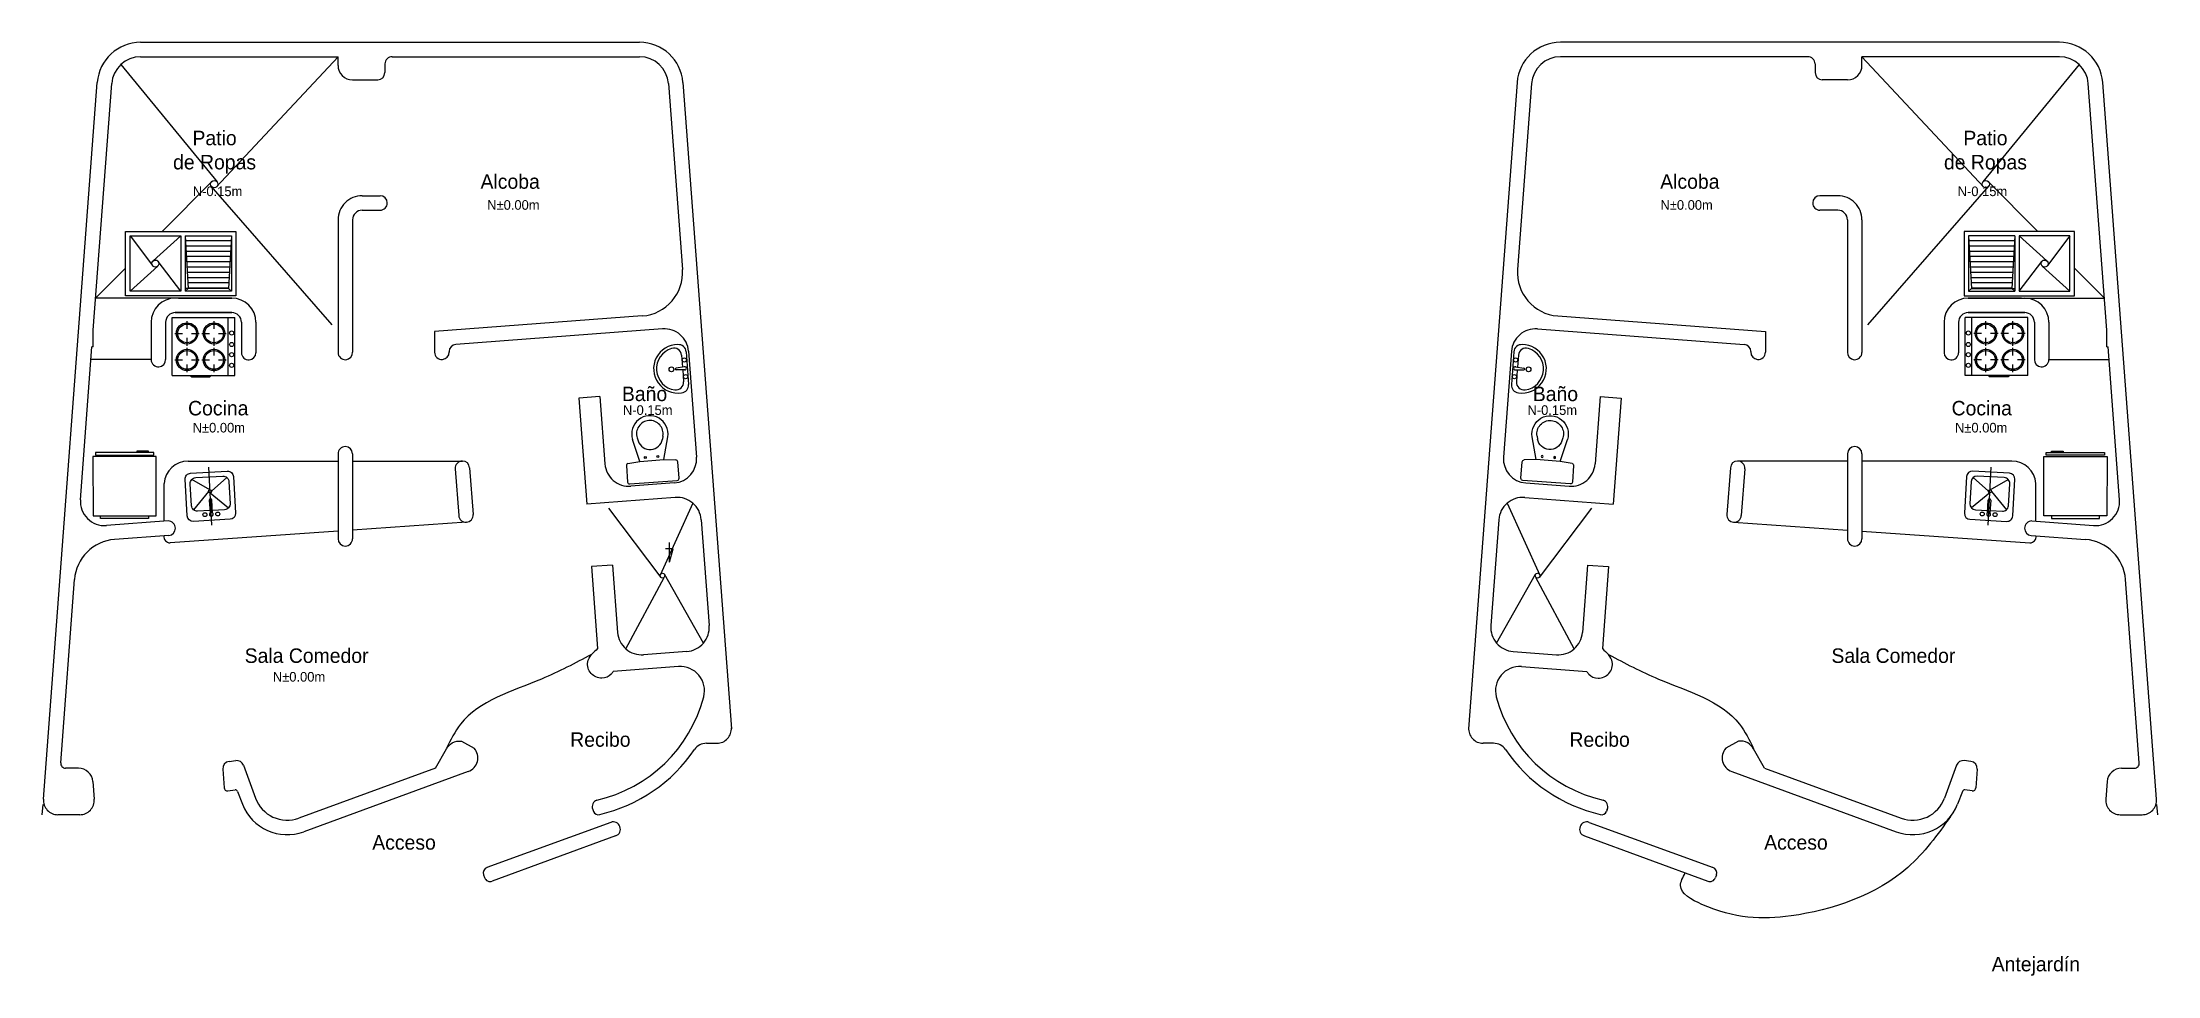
# Model space of a CAD drawing. Extents: x 132.5 to 215, y 54.5 to 129.7.
# Drawn here: x 139.1 to 160.99, y 54.49 to 64.16 of the extents above; entities that cross this region are included whole.
import ezdxf

# ---------------------------------------------------------------- set-up
doc = ezdxf.new("R2010")
doc.units = 0
doc.header["$LTSCALE"] = 0.06
doc.header["$MEASUREMENT"] = 0
doc.linetypes.add('ACAD_ISO02W100', pattern=[15, 12, -3])
doc.layers.get('0').update_dxf_attribs({"linetype": 'CONTINUOUS'})
for name, color, linetype in [('COTAS', 7, 'CONTINUOUS'), ('L01', 21, 'CONTINUOUS'), ('L02', 2, 'CONTINUOUS'), ('L025', 4, 'CONTINUOUS'), ('PROY', 9, 'ACAD_ISO02W100')]:
    doc.layers.add(name, color=color, linetype=linetype)
doc.styles.add('STYLE3', font='stylu.ttf')

msp = doc.modelspace()

# ---------------------------------------------------------------- texts
at = {"layer": 'L025', "attachment_point": 2, "style": 'STYLE3'}
for s, insert, char_height in [('Patio\\Pde Ropas', (140.8802576516921, 63.24501998142934), 0.15), ('Patio\\Pde Ropas', (159.2111981329209, 63.24501998142934), 0.15), ('N-0.15m', (140.9112586128408, 62.66796757096513), 0.1), ('Alcoba', (143.9401792785225, 62.79448196909964), 0.15), ('Alcoba', (156.1512765060905, 62.79448196909964), 0.15), ('N-0.15m', (159.1801971717721, 62.66796757096513), 0.1), ('N±0.00m', (143.9734184546542, 62.5267716168549), 0.1), ('N±0.00m', (156.1180373299588, 62.5267716168549), 0.1), ('Cocina', (140.9184138541025, 60.44738862223994), 0.15), ('Baño', (145.3314151903909, 60.59536069428945), 0.15), ('Baño', (154.760040594222, 60.59536069428945), 0.15), ('Cocina', (159.1730419305105, 60.44738862223994), 0.15), ('N±0.00m', (140.924398581193, 60.22010293703045), 0.1), ('N-0.15m', (145.364123695305, 60.40235242603551), 0.1), ('N-0.15m', (154.727332089308, 60.40235242603551), 0.1), ('N±0.00m', (159.1670572034199, 60.22010293703045), 0.1), ('Sala Comedor', (141.8329581017731, 57.88398206647422), 0.15), ('Sala Comedor', (158.2584976828398, 57.88398206647422), 0.15), ('N±0.00m', (141.7544421432568, 57.63993738842164), 0.1), ('Recibo', (144.8738648842252, 57.01531997959999), 0.15), ('Recibo', (155.2175909003877, 57.01531997959999), 0.15), ('Acceso', (142.8416248401722, 55.94997343721707), 0.15), ('Acceso', (157.2498309444408, 55.94997343721707), 0.15), ('Antejardín', (159.7333969803387, 54.68954583079885), 0.15)]:
    msp.add_mtext(s, dxfattribs=dict(at, insert=insert, char_height=char_height))

# ---------------------------------------------------------------- blocks, each defined once
blk = doc.blocks.new('S-ROY-P')
for p, q in [((-0.2669999999999999, -0.03000000000000003), (-0.2669999999999999, -0.2018748631191696)), ((0.2470000000000001, -0.01000000000000001), (-0.2469999999999999, -0.01000000000000001)), ((0.2670000000000001, -0.2018748631191696), (0.2670000000000001, -0.03000000000000003)), ((-0.125, -0.234), (-0.2489623169017234, -0.2217783631223653)), ((-0.125, -0.234), (-0.1825178239378542, -0.4669306762310496)), ((0.125, -0.234), (-0.125, -0.234)), ((0.2489623169017237, -0.2217783631223653), (0.125, -0.234)), ((0.125, -0.234), (0.1825178239378538, -0.4669306762310498)), ((-0.1339758494862973, -0.478917198510026), (-0.1261226639662529, -0.4474869291554154)), ((0.1339758494862975, -0.478917198510026), (0.1261226639662532, -0.4474869291554154)), ((0.1261226639662525, -0.4474869291554155), (0.1261226611709769, -0.4474869179680743))]:
    blk.add_line(p, q)
for centre in [(-0.06499999999999972, -0.27), (0.06499999999999995, -0.27)]:
    blk.add_circle(centre, 0.01000000000000001)
for centre, radius, start, end in [((-0.2469999999999999, -0.03000000000000003), 0.02, 90, 180), ((-0.2469999999999999, -0.2018748631191696), 0.02, 180, 264.3693172423647), ((0.2470000000000001, -0.03000000000000003), 0.02, 0, 90), ((0.2470000000000001, -0.2018748631191696), 0.02, 275.6306827576353, 0), ((-2.220446049250313e-16, -0.479), 0.13, 90, 165.9712798204819), ((4.440892098500626e-16, -0.479), 0.13, 14.02872017951817, 90), ((-2.220446049250313e-16, -0.512), 0.1879999999999998, 166.1293684054919, 13.87063159450796), ((-2.220446049250313e-16, -0.512), 0.1379999999999998, 166.1293684054919, 270), ((4.440892098500626e-16, -0.512), 0.1379999999999998, 270.0000000000001, 13.8706315945081)]:
    blk.add_arc(centre, radius, start, end)
blk = doc.blocks.new('NEVERAP1')
for points in [[(-0.7845121450490993, 0.2830649351539343), (-0.800211414808075, 0.2830649351539343), (-0.800211414808075, 0.1454626379580901), (-0.7845121450490993, 0.1454626379580901)], [(-0.03305464811052161, 0.285092355238028), (0, 0.285092355238028), (0, -0.285092355238028), (-0.03305464811052872, -0.285092355238028)]]:
    blk.add_lwpolyline(points)
for points in [[(-0.7527613656146528, 0.3465921785283115), (-0.7845121450490993, 0.3465921785283115), (-0.7845121450490993, -0.3434078214716862), (-0.7527613656146528, -0.3434078214716862)], [(-0.03305464811052161, 0.3765921785283126), (-0.7347574039623694, 0.3765921785283126), (-0.7347574039623694, -0.3734078214716874), (-0.03305464811052161, -0.3734078214716874)]]:
    blk.add_lwpolyline(points, close=True)

# ---------------------------------------------------------------- hatches: boundary and pattern name
at = {"layer": 'L01'}
h = msp.add_hatch(dxfattribs=at)
h.set_pattern_fill('LINE', color=256, scale=0.01715377927859978, angle=1.90833280887811e-13, style=0)
h.set_pattern_definition([(1.895225444858798e-13, (26.17730833459352, 244.6143273216601), (-1.801531222523378e-16, 0.0544632492095543), [])])
h.paths.add_polyline_path([(141.0541975000488, 62.15585337445403), (140.5777036311987, 62.15585337445402), (140.6062932633298, 61.61265036396504), (141.0256078679178, 61.61265036396502)])
h = msp.add_hatch(dxfattribs=at)
h.set_pattern_fill('LINE', color=256, scale=0.01715377927859978, angle=1.90833280887811e-13, style=0)
h.set_pattern_definition([(179.9999999999998, (273.9141474500194, 244.6143273216601), (1.801531222523378e-16, 0.0544632492095543), [])])
h.paths.add_polyline_path([(159.0658479166952, 61.61265036396503), (159.4851625212832, 61.61265036396503), (159.5137521534141, 62.15585337445401), (159.0372582845642, 62.15585337445404)])

# ---------------------------------------------------------------- linework, layer by layer
at = {"layer": 'COTAS'}
for p, q in [((145.6278285529098, 58.91619252878137), (145.5476136319254, 58.91619252878137)), ((145.5889365011152, 58.77772635159123), (145.5889365011152, 58.97935297075604)), ((145.5889365011152, 58.77772635159123), (145.6278285529098, 58.91619252878137))]:
    msp.add_line(p, q, dxfattribs=at)
at = {"layer": 'L01'}
for p, q in [((142.1583542811805, 64.01141134494905), (140.8981741453518, 62.66070840135662)), ((157.9331015034325, 64.01141134494905), (159.1932816392611, 62.66070840135662)), ((139.9106718279933, 63.93133303026197), (140.9059669021552, 62.71522686951879)), ((160.1807839566197, 63.93133303026197), (159.1854888824577, 62.71522686951879)), ((140.3385342490619, 62.20350276133901), (140.8557933318673, 62.72258563176882)), ((142.0983542811804, 61.23584390287009), (140.8449793635602, 62.67184177137423)), ((157.9931015034325, 61.23584390287009), (159.2464764210527, 62.67184177137423)), ((159.7529215355511, 62.20350276133901), (159.2356624527456, 62.72258563176882)), ((140.0059109885788, 62.15585337445403), (140.2391194155052, 61.84808616659218)), ((140.5300542443138, 62.15585337445403), (140.2436891535356, 61.89681310845631)), ((140.5777036311988, 62.15585337445403), (140.6062932633298, 61.61265036396504)), ((141.0541975000488, 62.15585337445403), (141.0256078679178, 61.61265036396509)), ((159.0372582845642, 62.15585337445403), (159.0658479166952, 61.61265036396509)), ((159.5137521534142, 62.15585337445403), (159.4851625212832, 61.61265036396504)), ((159.5614015402992, 62.15585337445403), (159.8477666310774, 61.89681310845631)), ((160.0855447960342, 62.15585337445403), (159.8523363691077, 61.84808616659218)), ((139.6488744824759, 61.51141134494912), (139.9582616016938, 61.82188932253548)), ((140.0059109885788, 61.58406073183404), (140.292276079357, 61.84310099783173)), ((140.5300542443138, 61.58406073183404), (140.2968458173874, 61.89182793969589)), ((159.5614015402992, 61.58406073183404), (159.7946099672256, 61.89182793969589)), ((160.0855447960342, 61.58406073183404), (159.799179705256, 61.84310099783173)), ((160.442581302137, 61.51141134494912), (160.1331941829191, 61.82188932253548)), ((141.0256078679178, 61.61265036396502), (140.5777036311988, 61.61265036396504)), ((140.6062932633298, 61.61265036396504), (140.5777036311988, 61.58406073183404)), ((141.0256078679178, 61.61265036396509), (141.0541975000488, 61.58406073183401)), ((159.0658479166952, 61.61265036396509), (159.0372582845642, 61.58406073183401)), ((159.0658479166952, 61.61265036396502), (159.5137521534142, 61.61265036396504)), ((159.4851625212832, 61.61265036396504), (159.5137521534142, 61.58406073183404)), ((140.5083542811805, 61.51141134494905), (139.6488744824759, 61.51141134494905)), ((159.5831015034325, 61.51141134494905), (160.442581302137, 61.51141134494905)), ((140.4412128679895, 61.31141134494904), (141.0912128679895, 61.31141134494904)), ((140.4412128679895, 60.71141134494904), (140.4412128679895, 61.31141134494904)), ((140.4684764206306, 61.14613656632002), (140.5484764206306, 61.14613656632002)), ((140.5954353665666, 61.19309551225597), (140.5954353665666, 61.27309551225601)), ((140.5954353665666, 61.01917762038403), (140.5954353665666, 61.09917762038408)), ((140.6423943125025, 61.14613656632002), (140.7223943125026, 61.14613656632002)), ((140.7480361590832, 61.14613656632002), (140.8280361590832, 61.14613656632002)), ((140.8749951050192, 61.19309551225597), (140.8749951050192, 61.27309551225601)), ((140.8749951050192, 61.01917762038403), (140.8749951050192, 61.09917762038407)), ((140.9219540509552, 61.14613656632002), (141.0019540509552, 61.14613656632002)), ((141.0210837059061, 60.71141134494904), (141.0210837059061, 61.31141134494904)), ((141.0912128679895, 60.71141134494904), (141.0912128679895, 61.31141134494904)), ((159.0002429166234, 60.71141134494904), (159.0002429166234, 61.31141134494904)), ((159.6502429166234, 61.31141134494904), (159.0002429166234, 61.31141134494904)), ((159.0703720787068, 60.71141134494904), (159.0703720787068, 61.31141134494904)), ((159.1695017336577, 61.14613656632002), (159.0895017336577, 61.14613656632002)), ((159.2164606795937, 61.19309551225597), (159.2164606795937, 61.27309551225601)), ((159.2164606795937, 61.01917762038403), (159.2164606795937, 61.09917762038407)), ((159.3434196255297, 61.14613656632002), (159.2634196255297, 61.14613656632002)), ((159.4490614721104, 61.14613656632002), (159.3690614721104, 61.14613656632002)), ((159.4960204180464, 61.19309551225597), (159.4960204180464, 61.27309551225601)), ((159.4960204180464, 61.01917762038403), (159.4960204180464, 61.09917762038408)), ((159.6229793639824, 61.14613656632002), (159.5429793639824, 61.14613656632002)), ((159.6502429166234, 60.71141134494904), (159.6502429166234, 61.31141134494904)), ((140.2240628679896, 60.87527116406282), (139.6011639689094, 60.87527116406282)), ((140.5954353665666, 60.91860930738426), (140.5954353665666, 60.99860930738431)), ((140.8749951050192, 60.91860930738426), (140.8749951050192, 60.99860930738431)), ((145.7146746660993, 60.92003278327138), (145.7238080388013, 60.79825448057834)), ((145.7620921790371, 60.9563383147723), (145.7875207614392, 60.61729054941021)), ((154.3293636055759, 60.9563383147723), (154.3039350231737, 60.61729054941021)), ((154.3767811185137, 60.92003278327138), (154.3676477458117, 60.79825448057834)), ((159.2164606795937, 60.91860930738426), (159.2164606795937, 60.99860930738431)), ((159.4960204180464, 60.91860930738426), (159.4960204180464, 60.99860930738431)), ((159.8673929166233, 60.87527116406282), (160.4902918157035, 60.87527116406282)), ((140.4412128679895, 60.71141134494904), (141.0912128679895, 60.71141134494904)), ((140.4684764206306, 60.87165036144831), (140.5484764206306, 60.87165036144831)), ((140.5954353665666, 60.74469141551231), (140.5954353665666, 60.82469141551236)), ((140.6279000704145, 60.71141134494904), (140.6459360169967, 60.69818967050323)), ((140.6423943125025, 60.87165036144831), (140.7223943125026, 60.87165036144831)), ((140.6459360169967, 60.69818967050323), (140.829902672135, 60.69818967050323)), ((140.7480361590832, 60.87165036144831), (140.8280361590832, 60.87165036144831)), ((140.8479386187172, 60.71141134494904), (140.829902672135, 60.69818967050323)), ((140.8749951050192, 60.74469141551231), (140.8749951050192, 60.82469141551236)), ((140.9219540509552, 60.87165036144831), (141.0019540509552, 60.87165036144831)), ((145.7456647860841, 60.80167655123179), (145.6573097587383, 60.78784296738458)), ((145.7482076443243, 60.76777177469559), (145.6587776203153, 60.7682714796912)), ((145.7260849706862, 60.76789538877996), (145.7352183433881, 60.64611708608699)), ((154.3432481402886, 60.76777177469559), (154.4326781642977, 60.7682714796912)), ((154.3457909985289, 60.80167655123179), (154.4341460258747, 60.78784296738458)), ((154.3653708139268, 60.76789538877996), (154.3562374412248, 60.64611708608699)), ((159.6502429166234, 60.71141134494904), (159.0002429166234, 60.71141134494904)), ((159.1695017336577, 60.87165036144831), (159.0895017336577, 60.87165036144831)), ((159.2164606795937, 60.74469141551231), (159.2164606795937, 60.82469141551236)), ((159.2435171658958, 60.71141134494904), (159.261553112478, 60.69818967050323)), ((159.4455197676163, 60.69818967050323), (159.261553112478, 60.69818967050323)), ((159.3434196255297, 60.87165036144831), (159.2634196255297, 60.87165036144831)), ((159.4490614721104, 60.87165036144831), (159.3690614721104, 60.87165036144831)), ((159.4635557141985, 60.71141134494904), (159.4455197676163, 60.69818967050323)), ((159.4960204180464, 60.74469141551231), (159.4960204180464, 60.82469141551236)), ((159.6229793639824, 60.87165036144831), (159.5429793639824, 60.87165036144831)), ((140.6068440168648, 59.82460727803429), (142.1583542811805, 59.82460727803424)), ((142.3083542811804, 59.82460727803424), (143.4458564723766, 59.82460727803424)), ((157.7831015034325, 59.82460727803424), (156.6455993122363, 59.82460727803424)), ((159.4846117677481, 59.82460727803429), (157.9331015034325, 59.82460727803424)), ((140.3573927410725, 59.20111971724343), (140.3575441893927, 59.59330476509471)), ((140.8327385545465, 59.52658431986844), (140.6439846716822, 59.63352710556249)), ((140.8534066759848, 59.16045986099591), (140.8195898670281, 59.75950612250831)), ((140.8499532753265, 59.51120932382834), (141.0082575284733, 59.6540907020619)), ((159.2415025092864, 59.51120932382834), (159.0831982561397, 59.6540907020619)), ((159.2380491086282, 59.16045986099591), (159.2718659175849, 59.75950612250831)), ((159.2587172300664, 59.52658431986844), (159.4474711129308, 59.63352710556249)), ((159.7340630435405, 59.20111971724343), (159.7339115952202, 59.59330476509471)), ((140.8173635585064, 59.50936959908842), (140.6617302007685, 59.3191747705641)), ((140.8345782792864, 59.49399460304832), (141.0260030575596, 59.3397383670635)), ((140.8590055669688, 59.28965983444893), (140.8516826110801, 59.41938198989999)), ((145.8313724633477, 59.38781795655738), (145.4915821380428, 58.64233440808381)), ((154.2600833212653, 59.38781795655738), (154.5998736465702, 58.64233440808381)), ((159.2568775053265, 59.49399460304832), (159.0654527270533, 59.3397383670635)), ((159.2324502176442, 59.28965983444893), (159.2397731735329, 59.41938198989999)), ((159.2740922261065, 59.50936959908842), (159.4297255838444, 59.3191747705641)), ((143.4873530643254, 59.19151370337083), (142.3083542811804, 59.108768624653)), ((144.9596510097412, 59.33569929063219), (145.5010482170389, 58.61835672675593)), ((155.1318047748717, 59.33569929063219), (154.5904075675741, 58.61835672675593)), ((156.6041027202876, 59.19151370337083), (157.7831015034325, 59.108768624653)), ((142.1583542811805, 59.09824125008303), (140.4202912610201, 58.97625964715381)), ((157.9331015034325, 59.09824125008303), (159.6711645235928, 58.97625964715381)), ((145.1387807596384, 57.87823780207997), (145.5327885677651, 58.61947284827895)), ((145.9400836461967, 57.9383355185718), (145.5373131105916, 58.65166211219918)), ((154.1513721384163, 57.9383355185718), (154.5541426740213, 58.65166211219918)), ((154.9526750249745, 57.87823780207997), (154.5586672168478, 58.61947284827895))]:
    msp.add_line(p, q, dxfattribs=at)
for points in [[(139.9582616016938, 61.53641134494903), (139.9582616016938, 62.20350276133901), (141.1018468869338, 62.20350276133901), (141.1018468869338, 61.53641134494903)], [(160.1331941829191, 61.53641134494903), (160.1331941829191, 62.20350276133901), (158.9896088976792, 62.20350276133901), (158.9896088976792, 61.53641134494903)]]:
    msp.add_lwpolyline(points, close=True, dxfattribs=at)
for points in [[(140.5300542443138, 61.58406073183404), (140.0059109885788, 61.58406073183404), (140.0059109885788, 62.15585337445403), (140.5300542443138, 62.15585337445403)], [(140.5300542443138, 62.15585337445403), (140.5300542443138, 61.58406073183404)], [(140.5777036311988, 62.15585337445403), (141.0541975000488, 62.15585337445403), (141.0541975000488, 61.58406073183401), (140.5777036311988, 61.58406073183404)], [(140.5777036311988, 62.15585337445403), (140.5777036311988, 61.58406073183404)], [(159.5137521534142, 62.15585337445403), (159.0372582845642, 62.15585337445403), (159.0372582845642, 61.58406073183401), (159.5137521534142, 61.58406073183404)], [(159.5137521534142, 62.15585337445403), (159.5137521534142, 61.58406073183404)], [(159.5614015402992, 61.58406073183404), (160.0855447960342, 61.58406073183404), (160.0855447960342, 62.15585337445403), (159.5614015402992, 62.15585337445403)], [(159.5614015402992, 62.15585337445403), (159.5614015402992, 61.58406073183404)], [(140.8259797806514, 59.41793103734073), (140.83330273654, 59.28820888188967)], [(159.2654760039616, 59.41793103734073), (159.2581530480729, 59.28820888188967)]]:
    msp.add_lwpolyline(points, dxfattribs=at)
for points in [[(141.040286591384, 59.22108903895824), (140.6608906257595, 59.19967172661899, -0.4142135623730951), (140.5976043187125, 59.25619467187455), (140.5761870063733, 59.63559063749908, -0.4142135623730951), (140.6327099516289, 59.69887694454599), (141.0121059172534, 59.72029425688524, -0.4142135623730951), (141.0753922243003, 59.66377131162967), (141.0968095366395, 59.28437534600515, -0.4142135623730951)], [(159.051169193229, 59.22108903895824), (159.4305651588535, 59.19967172661899, 0.4142135623730951), (159.4938514659004, 59.25619467187455), (159.5152687782397, 59.63559063749908, 0.4142135623730951), (159.4587458329841, 59.69887694454599), (159.0793498673596, 59.72029425688524, 0.4142135623730951), (159.0160635603127, 59.66377131162967), (158.9946462479734, 59.28437534600515, 0.4142135623730951)]]:
    msp.add_lwpolyline(points, format="xyb", close=True, dxfattribs=at)
for points in [[(140.8320056853522, 59.31118543375892), (140.7050796395471, 59.30402032128198, -0.4142135623730951), (140.6417933325001, 59.36054326653755), (140.6288302224001, 59.59017766678397, -0.4142135623730951), (140.6853531676556, 59.65346397383088), (140.9649080896947, 59.66924515134401, -0.4142135623730951), (141.0281943967417, 59.61272220608845), (141.0411575068417, 59.38308780584202, -0.414213562373096), (140.9846345615862, 59.31980149879512)], [(159.2594500992607, 59.31118543375892), (159.3863761450659, 59.30402032128198, 0.4142135623730951), (159.4496624521128, 59.36054326653755), (159.4626255622129, 59.59017766678397, 0.4142135623730951), (159.4061026169573, 59.65346397383088), (159.1265476949182, 59.66924515134401, 0.4142135623730951), (159.0632613878713, 59.61272220608845), (159.0502982777712, 59.38308780584202, 0.414213562373096), (159.1068212230268, 59.31980149879512)], [(140.9846345615862, 59.31980149879512), (140.857708515781, 59.31263638631818, -0.4142135623730951)], [(159.1068212230268, 59.31980149879512), (159.233747268832, 59.31263638631818, 0.4142135623730951)]]:
    msp.add_lwpolyline(points, format="xyb", dxfattribs=at)
for centre, radius in [((140.8768707623111, 62.69156963709042), 0.0375), ((159.2145850223019, 62.69156963709042), 0.0375), ((140.2679826164463, 61.86995705314402), 0.03621353403259953), ((159.8234731681667, 61.86995705314402), 0.03621353403259953), ((140.5954353665666, 61.14613656632002), 0.110028208571389), ((140.5954353665666, 61.14613656632002), 0.09695894593602539), ((140.8749951050192, 61.14613656632002), 0.110028208571389), ((140.8749951050192, 61.14613656632002), 0.09695894593602539), ((141.0571555990705, 61.15054379113529), 0.02164313589861955), ((159.0343001855424, 61.15054379113529), 0.02164313589861955), ((159.2164606795937, 61.14613656632002), 0.110028208571389), ((159.2164606795937, 61.14613656632002), 0.09695894593602539), ((159.4960204180464, 61.14613656632002), 0.110028208571389), ((159.4960204180464, 61.14613656632002), 0.09695894593602539), ((140.5954353665666, 60.87165036144831), 0.110028208571389), ((140.5954353665666, 60.87165036144831), 0.09695894593602539), ((140.8749951050192, 60.87165036144831), 0.110028208571389), ((140.8749951050192, 60.87165036144831), 0.09695894593602539), ((141.0571555990705, 61.0314315587978), 0.02164313589861955), ((141.0571555990705, 60.92565816323123), 0.02164313589861955), ((145.7432368093456, 60.87132332201843), 0.022), ((154.3482189752674, 60.87132332201843), 0.022), ((159.0343001855424, 61.0314315587978), 0.02164313589861955), ((159.0343001855424, 60.92565816323123), 0.02164313589861955), ((159.2164606795937, 60.87165036144831), 0.110028208571389), ((159.2164606795937, 60.87165036144831), 0.09695894593602539), ((159.4960204180464, 60.87165036144831), 0.110028208571389), ((159.4960204180464, 60.87165036144831), 0.09695894593602539), ((141.0571555990705, 60.81559470517448), 0.02164313589861955), ((145.6093499816468, 60.77440519544691), 0.025), ((145.7561954093944, 60.69854198803379), 0.022), ((154.3352603752185, 60.69854198803379), 0.022), ((154.4821058029661, 60.77440519544691), 0.025), ((159.0343001855424, 60.81559470517448), 0.02164313589861955), ((140.8336584169164, 59.51028946145838), 0.01632080137075054), ((159.2577973676965, 59.51028946145838), 0.01632080137075054), ((140.7804435634072, 59.26874546600546), 0.02025267549388587), ((140.913719396304, 59.27626903082705), 0.02025267549388587), ((159.1777363883089, 59.27626903082705), 0.02025267549388587), ((159.3110122212057, 59.26874546600546), 0.02025267549388587), ((145.516239838149, 58.63821156616714), 0.025), ((154.5752159464639, 58.63821156616714), 0.025)]:
    msp.add_circle(centre, radius, dxfattribs=at)
for centre, radius, start, end in [((145.6758252054048, 60.77939083722877), 0.2507407407407384, 89.88395700528994, 278.6943496523456), ((145.6758252054048, 60.77939083722877), 0.2207407407407384, 106.9054640629527, 261.6728425946918), ((145.6348987213082, 60.91404958741205), 0.08, 4.289153328814653, 106.9054640629587), ((145.6348987213082, 60.91404958741205), 0.08, 4.289153328814653, 106.9054640629367), ((145.682316234246, 60.95035511891297), 0.08, 4.289153328814653, 94.28915332882322), ((154.409139550367, 60.95035511891297), 0.08, 85.7108466711768, 175.7108466711854), ((154.4565570633047, 60.91404958741205), 0.08, 73.09453593706337, 175.7108466711854), ((154.4565570633048, 60.91404958741205), 0.08, 73.09453593704129, 175.7108466711854), ((154.4156305792082, 60.77939083722877), 0.2507407407407384, 261.3056503476544, 90.11604299471006), ((154.4156305792082, 60.77939083722877), 0.2207407407407384, 278.3271574053082, 73.0945359370473), ((145.6588326303968, 60.77811639410316), 0.00984506809967911, 98.89845293510712, 269.6798537225355), ((145.7469362152042, 60.78472416296369), 0.01699999999999591, 265.0705541161905, 103.5077525414388), ((154.3445195694088, 60.78472416296369), 0.01699999999999591, 76.49224745856121, 274.9294458838095), ((154.4326231542161, 60.77811639410316), 0.00984506809967911, 270.3201462774645, 81.10154706489288), ((145.655442398597, 60.64013389022767), 0.08, 261.6728425946927, 4.289153328814653), ((145.7077448166481, 60.61130735355088), 0.08, 274.2891533288147, 4.289153328814653), ((154.3837109679648, 60.61130735355088), 0.08, 175.7108466711854, 265.7108466711853), ((154.4360133860159, 60.64013389022767), 0.08, 175.7108466711854, 278.3271574053073), ((140.6068440168648, 59.57460727803429), 0.25, 89.99999999999889, 175.7108466711816), ((159.4846117677481, 59.57460727803429), 0.25, 4.289153328818443, 90.0000000000011), ((140.8388311958657, 59.41865651362036), 0.01287187588677918, 3.230979514249491, 183.2309795142495), ((159.2526245887472, 59.41865651362036), 0.01287187588677918, 356.7690204857505, 176.7690204857505), ((140.8470354199222, 59.27332317492668), 0.02025267549388587, 132.6928236355896, 53.76913539291133), ((159.2444203646908, 59.27332317492668), 0.02025267549388587, 126.2308646070887, 47.30717636441043), ((140.4224551228279, 59.043681062392), 0.06745613041560765, 173.9946332825962, 268.1617471866135), ((159.6690006617851, 59.043681062392), 0.06745613041560765, 271.8382528133865, 6.005366717403814)]:
    msp.add_arc(centre, radius, start, end, dxfattribs=at)
for points in [[(144.7804033780538, 57.81963177021916), (144.2655807197397, 57.56714840560512), (143.4268669174091, 57.09900804250306), (143.2798204616679, 56.84465554205234)], [(155.3110524065591, 57.81963177021916), (155.8258750648732, 57.56714840560512), (156.6645888672038, 57.09900804250306), (156.8116353229451, 56.84465554205234)], [(158.8498736975561, 56.14300614869266), (158.4077487860625, 55.61556774674962), (157.1991148613283, 55.11425529079317), (156.2764525728109, 55.2328453528266), (156.055229192997, 55.42690177057038), (156.1038202340618, 55.55971107126122)]]:
    msp.add_spline(points, degree=3, dxfattribs=at)
at = {"layer": 'L02'}
for p, q in [((140.1147170492779, 64.16141134494903), (145.2796893488719, 64.16141134494903)), ((159.9767387353351, 64.16141134494903), (154.811766435741, 64.16141134494903)), ((140.1147170492779, 64.01141134494905), (142.1583542811806, 64.01141134494902)), ((142.1583542811806, 63.9220835105759), (142.1583542811806, 64.01141134494904)), ((142.7182380891636, 64.01183144846581), (145.2796893488719, 64.011411344949)), ((157.3732176954494, 64.01183144846581), (154.811766435741, 64.011411344949)), ((159.9767387353351, 64.01141134494905), (157.9331015034324, 64.01141134494902)), ((157.9331015034324, 63.9220835105759), (157.9331015034324, 64.01141134494904)), ((139.1092945859926, 56.32262983718523), (139.6659773598281, 63.74506682165774)), ((139.6240628679896, 61.18058981846387), (139.8155572563113, 63.73384832942155)), ((142.3079341776638, 63.77250361409263), (142.5686581926803, 63.77250361409257)), ((142.643448140922, 63.93704150022411), (142.6434481409219, 63.8472935623342)), ((145.5788491418384, 63.73384832942149), (145.723157946729, 61.80973093088208)), ((145.7284290383218, 63.74506682165774), (146.2299988581464, 57.05185211198288)), ((154.3630267462911, 63.74506682165774), (153.8614569264665, 57.05185211198288)), ((154.5126066427745, 63.73384832942149), (154.3682978378839, 61.80973093088208)), ((157.4480076436909, 63.93704150022411), (157.4480076436911, 63.8472935623342)), ((157.7835216069491, 63.77250361409263), (157.5227975919327, 63.77250361409257)), ((160.4673929166234, 61.18058981846387), (160.2758985283016, 63.73384832942155)), ((160.9821611986203, 56.32262983718523), (160.4254784247849, 63.74506682165774)), ((142.4083542811805, 62.5725036140926), (142.593448140922, 62.57250361409257)), ((142.4083542811805, 62.42250361409259), (142.593448140922, 62.42250361409256)), ((142.668448140922, 62.49750361409257), (142.668448140922, 62.49750361409257)), ((157.423007643691, 62.49750361409257), (157.423007643691, 62.49750361409257)), ((157.6831015034324, 62.5725036140926), (157.498007643691, 62.57250361409257)), ((157.6831015034324, 62.42250361409259), (157.498007643691, 62.42250361409256)), ((142.1583542811805, 62.3225036140926), (142.1583542811805, 60.94916875786571)), ((142.3083542811804, 62.3225036140926), (142.3083542811804, 60.95193552236206)), ((157.7831015034325, 62.3225036140926), (157.7831015034325, 60.95193552236206)), ((157.9331015034325, 62.3225036140926), (157.9331015034325, 60.94916875786571)), ((141.0583542811804, 61.51141134494905), (140.4740628679896, 61.51141134494905)), ((141.0583542811804, 61.36141134494902), (140.4740628679896, 61.36141134494902)), ((140.4740628679896, 61.36141134494902), (141.0583542811804, 61.36141134494902)), ((140.5083542811805, 61.51141134494905), (141.0583542811804, 61.51141134494905)), ((145.3080737339879, 61.32733576472354), (143.1583542811805, 61.16610680576302)), ((154.7833820506251, 61.32733576472354), (156.9331015034325, 61.16610680576302)), ((159.5831015034325, 61.51141134494905), (159.0331015034325, 61.51141134494905)), ((159.0331015034325, 61.51141134494905), (159.6173929166233, 61.51141134494905)), ((159.6173929166233, 61.36141134494902), (159.0331015034325, 61.36141134494902)), ((159.0331015034325, 61.36141134494902), (159.6173929166233, 61.36141134494902)), ((139.6240628679896, 61.0078298954205), (139.6240628679896, 61.18058981846416)), ((140.2240628679896, 61.26141134494905), (140.2240628679896, 60.87527116406282)), ((140.3740628679896, 61.26141134494911), (140.3740628679896, 60.87527116406282)), ((141.1583542811805, 61.26141134494911), (141.1583542811805, 60.94652116406262)), ((141.3083542811804, 61.26141134494905), (141.3083542811804, 60.94652116406262)), ((143.1583542811805, 61.16610680576302), (143.1583542811805, 60.95193552236201)), ((145.5187320882018, 61.19271385788862), (143.3777450350623, 61.03213982890314)), ((154.5727236964111, 61.19271385788862), (156.7137107495506, 61.03213982890314)), ((156.9331015034325, 61.16610680576302), (156.9331015034325, 60.95193552236201)), ((158.7831015034325, 61.26141134494905), (158.7831015034325, 60.94652116406262)), ((158.9331015034325, 61.26141134494911), (158.9331015034325, 60.94652116406262)), ((159.7173929166234, 61.26141134494911), (159.7173929166234, 60.87527116406282)), ((159.8673929166233, 61.26141134494905), (159.8673929166233, 60.87527116406282)), ((160.4673929166234, 61.0078298954205), (160.4673929166234, 61.18058981846416)), ((139.4923439946837, 59.4243381743867), (139.6111058737613, 61.0078298954205)), ((139.6240628679896, 61.0078298954205), (139.6111058737613, 61.0078298954205)), ((142.2389635272986, 60.87437880962408), (142.2389635272986, 60.87437880962413)), ((143.2389635272986, 60.87714557412038), (143.2389635272986, 60.87714557412043)), ((143.3083542811804, 60.95734988066151), (143.3083542811804, 60.95193552236201)), ((145.7867294027343, 60.96211151747688), (145.8689983458002, 59.86519227659964)), ((154.3047263818786, 60.96211151747688), (154.2224574388128, 59.86519227659964)), ((156.7831015034325, 60.95734988066151), (156.7831015034325, 60.95193552236201)), ((156.8524922573144, 60.87714557412038), (156.8524922573144, 60.87714557412043)), ((157.8524922573144, 60.87437880962408), (157.8524922573144, 60.87437880962413)), ((160.4673929166234, 61.0078298954205), (160.4803499108516, 61.0078298954205)), ((160.5991117899293, 59.4243381743867), (160.4803499108516, 61.0078298954205)), ((140.3046721141076, 60.80048121582119), (140.3046721141077, 60.80048121582119)), ((141.2389635272986, 60.87173121582099), (141.2389635272986, 60.87173121582099)), ((158.8524922573144, 60.87173121582099), (158.8524922573144, 60.87173121582099)), ((159.7867836705053, 60.80048121582119), (159.7867836705052, 60.80048121582119)), ((144.8693060376369, 60.49218134269198), (144.6499221894615, 60.47572755407883)), ((144.6499221894615, 60.47572755407883), (144.7321911325273, 59.37880831320153)), ((144.8693060376369, 60.49218134269198), (144.9216590014061, 59.79414182577004)), ((155.222149746976, 60.49218134269198), (155.1697967832069, 59.79414182577004)), ((155.222149746976, 60.49218134269198), (155.4415335951515, 60.47572755407883)), ((155.4415335951515, 60.47572755407883), (155.3592646520856, 59.37880831320153)), ((142.1583542811805, 59.89960727803422), (142.1583542811805, 59.01938043815129)), ((142.3083542811804, 59.89960727803422), (142.3083542811804, 59.01938043815129)), ((143.4458564723766, 59.82460727803424), (143.4458564723766, 59.82460727803418)), ((156.6455993122363, 59.82460727803424), (156.6455993122363, 59.82460727803418)), ((157.7831015034325, 59.89960727803422), (157.7831015034325, 59.01938043815129)), ((157.9331015034325, 59.89960727803422), (157.9331015034325, 59.01938043815129)), ((143.3710665241349, 59.74399803191606), (143.4073123444695, 59.26072042745595)), ((143.5206464206182, 59.75521652415232), (143.5568922409527, 59.27193891969215)), ((145.6383960053885, 59.59719496206712), (145.1896563159386, 59.56353948535836)), ((154.4530597792244, 59.59719496206712), (154.9017994686743, 59.56353948535836)), ((156.5708093639948, 59.75521652415232), (156.5345635436602, 59.27193891969215)), ((156.720389260478, 59.74399803191606), (156.6841434401435, 59.26072042745595)), ((145.6496144976246, 59.4476150655838), (144.7321911325273, 59.37880831320153)), ((154.4418412869883, 59.4476150655838), (155.3592646520856, 59.37880831320153)), ((140.3999611358207, 59.20431234684956), (139.7603413092162, 59.15634085985418)), ((143.4872638152517, 59.19150743964791), (143.4872638152517, 59.19150743964791)), ((145.9176118121572, 59.21701272517213), (145.999880755223, 58.12009348429483)), ((154.1738439724558, 59.21701272517213), (154.0915750293899, 58.12009348429483)), ((156.6041919693612, 59.19150743964791), (156.6041919693612, 59.19150743964791)), ((159.6914946487922, 59.20431234684956), (160.3311144753967, 59.15634085985418)), ((140.4055703819389, 59.05452239860794), (139.8453939175461, 59.01229852207796)), ((142.2333542811804, 58.9443804381513), (142.2333542811805, 58.9443804381513)), ((157.8581015034326, 58.9443804381513), (157.8581015034324, 58.9443804381513)), ((159.685885402674, 59.05452239860794), (160.2460618670669, 59.01229852207796)), ((145.0001884470599, 58.74708255038716), (144.7808045988843, 58.73062876177401)), ((144.7808045988843, 58.73062876177401), (144.8443535134573, 57.88330990080134)), ((145.0001884470599, 58.74708255038716), (145.0525414108289, 58.04904303346528)), ((155.0912673375531, 58.74708255038716), (155.038914373784, 58.04904303346528)), ((155.0912673375531, 58.74708255038716), (155.3106511857286, 58.73062876177401)), ((155.3106511857286, 58.73062876177401), (155.2471022711557, 57.88330990080134)), ((139.2878177761686, 56.69732192751864), (139.430309704805, 58.59721430933688)), ((160.8036380084443, 56.69732192751864), (160.661146079808, 58.59721430933688)), ((145.7692784148113, 57.85209616976231), (145.3205387253614, 57.81844069305355)), ((154.3221773698016, 57.85209616976231), (154.7709170592515, 57.81844069305355)), ((145.6830679995905, 57.69520910521975), (145.0068297167709, 57.64449123400827)), ((154.4083877850225, 57.69520910521975), (155.084626067842, 57.64449123400827)), ((141.0299013796675, 56.71338915884593), (141.0998276034818, 56.7222209918305)), ((143.1663367889803, 56.6434999402196), (143.2798204616679, 56.84465554205234)), ((143.4379115525158, 56.92296052258136), (143.5686616962484, 56.84944589877129)), ((145.972296221329, 56.90185211198285), (146.0799988581464, 56.90185211198285)), ((154.1191595632839, 56.90185211198285), (154.0114569264665, 56.90185211198285)), ((156.6535442320972, 56.92296052258136), (156.5227940883646, 56.84944589877129)), ((156.9251189956326, 56.6434999402196), (156.811635322945, 56.84465554205234)), ((159.0615544049454, 56.71338915884593), (158.9916281811311, 56.7222209918305)), ((139.4707807434359, 56.6435824301066), (139.337677741663, 56.64358243010655)), ((139.6203606399191, 56.50480092234277), (139.6340234713058, 56.32262983718526)), ((140.9645094303309, 56.6333710583046), (140.9788898944608, 56.44163153657034)), ((141.1796594274106, 56.67358181518038), (141.3036508251272, 56.33468784498403)), ((143.1663367889803, 56.6434999402196), (141.7526005048458, 56.12625515781467)), ((143.5068527394381, 56.60836037938036), (141.8041398603921, 55.98538750776736)), ((156.5846030451749, 56.60836037938036), (158.2873159242208, 55.98538750776736)), ((156.9251189956326, 56.6434999402196), (158.3388552797672, 56.12625515781467)), ((158.9117963572023, 56.67358181518038), (158.7878049594857, 56.33468784498403)), ((159.126946354282, 56.6333710583046), (159.1125658901522, 56.44163153657034)), ((160.4710951446938, 56.50480092234277), (160.4574323133071, 56.32262983718526)), ((160.6206750411771, 56.6435824301066), (160.7537780429499, 56.64358243010655)), ((141.0181776031292, 56.40952505269459), (141.0925763833318, 56.41892177920379)), ((141.1191829393919, 56.40271978695561), (141.1678970714017, 56.26976831789305)), ((158.9722728452211, 56.40271978695561), (158.9235587132113, 56.26976831789305)), ((159.0732781814837, 56.40952505269459), (158.9988794012811, 56.41892177920379)), ((139.4844435748226, 56.16141134494903), (139.2588744824759, 56.16141134494903)), ((144.9805185419282, 56.08270232925155), (143.6998624750277, 55.6141477083555)), ((144.794498131746, 56.21722144822432), (144.8030438210091, 56.19408637900806)), ((155.1109372426847, 56.08270232925155), (156.3915933095853, 55.6141477083555)), ((155.296957652867, 56.21722144822432), (155.2884119636039, 56.19408637900806)), ((160.6070122097904, 56.16141134494903), (160.832581302137, 56.16141134494903)), ((145.0320578974744, 55.94183467920412), (143.7538488129957, 55.47417533765012)), ((155.0593978871385, 55.94183467920412), (156.3376069716172, 55.47417533765012)), ((143.6649154329816, 55.53887418217799), (143.6746091282442, 55.51048347468138)), ((156.4265403516313, 55.53887418217799), (156.4168466563688, 55.51048347468138))]:
    msp.add_line(p, q, dxfattribs=at)
for centre, radius, start, end in [((140.1147170492779, 63.71141134494904), 0.45, 89.99999999999984, 175.7108466711812), ((145.2796893488719, 63.71141134494898), 0.45, 4.289153328818946, 89.99999999999984), ((154.811766435741, 63.71141134494898), 0.45, 90.00000000000017, 175.7108466711811), ((159.9767387353351, 63.71141134494904), 0.45, 4.289153328818826, 90.00000000000017), ((140.1147170492779, 63.71141134494904), 0.3, 89.99999999999984, 175.7108466711812), ((142.7182380891636, 63.93704150022418), 0.07478994824163418, 89.99999999999912, 180.0000000000022), ((145.2796893488719, 63.71141134494898), 0.3, 4.289153328818946, 89.99999999999984), ((154.811766435741, 63.71141134494898), 0.3, 90.00000000000017, 175.7108466711811), ((157.3732176954494, 63.93704150022418), 0.07478994824163418, 359.9999999999978, 90.00000000000087), ((159.9767387353351, 63.71141134494904), 0.3, 4.289153328818826, 90.00000000000017), ((142.3079341776638, 63.9220835105759), 0.1495798964832684, 180.0000000000021, 269.9999999999991), ((142.5686581926803, 63.84729356233422), 0.07478994824163418, 269.9999999999915, 359.9999999999541), ((157.5227975919327, 63.84729356233422), 0.07478994824163418, 180.0000000000459, 270.0000000000085), ((157.7835216069491, 63.9220835105759), 0.1495798964832684, 270.0000000000009, 359.9999999999979), ((142.4083542811805, 62.3225036140926), 0.25, 89.9999999999875, 180), ((142.4083542811805, 62.3225036140926), 0.1, 89.9999999999875, 180), ((142.593448140922, 62.49750361409257), 0.075, 0, 89.99999999998981), ((142.593448140922, 62.49750361409257), 0.075, 269.9999999999898, 0), ((157.498007643691, 62.49750361409257), 0.075, 90.00000000001017, 180), ((157.498007643691, 62.49750361409257), 0.075, 180, 270.0000000000102), ((157.6831015034325, 62.3225036140926), 0.25, 7.016477563892661e-15, 90.00000000001249), ((157.6831015034325, 62.3225036140926), 0.1, 7.016477563892661e-15, 90.00000000001249), ((145.2744182572791, 61.77607545417338), 0.45, 274.2891533288191, 4.289153328818819), ((154.8170375273338, 61.77607545417338), 0.45, 175.7108466711812, 265.7108466711809), ((140.4740628679896, 61.26141134494905), 0.25, 90, 179.9999999999977), ((140.4740628679896, 61.26141134494905), 0.1, 90, 179.9999999999977), ((141.0583542811804, 61.26141134494905), 0.25, 2.297015848217625e-12, 90), ((141.0583542811804, 61.26141134494905), 0.1, 2.297015848217625e-12, 90), ((159.0331015034325, 61.26141134494905), 0.25, 90, 179.9999999999977), ((159.0331015034325, 61.26141134494905), 0.1, 90, 179.9999999999977), ((159.6173929166233, 61.26141134494905), 0.25, 2.297015848217625e-12, 90), ((159.6173929166233, 61.26141134494905), 0.1, 2.297015848217625e-12, 90), ((145.5374295752622, 60.94341403041652), 0.25, 4.289153328817928, 94.28915332881874), ((154.5540262093507, 60.94341403041652), 0.25, 85.71084667118127, 175.7108466711821), ((140.2990628679895, 60.87527116406282), 0.075, 179.9999999999983, 274.2891533288101), ((140.2990628679895, 60.87527116406282), 0.075, 274.28915332881, 359.9999999999965), ((141.2333542811804, 60.94652116406262), 0.075, 179.9999999999959, 274.2891533288072), ((141.2333542811804, 60.94652116406262), 0.075, 274.289153328822, 359.9999999999958), ((142.2333542811805, 60.94916875786571), 0.075, 180.0000000000014, 274.2891533288185), ((142.2333125140497, 60.94925547821968), 0.07508960947237354, 274.3159848510915, 2.045394023812658), ((143.2333542811804, 60.95193552236201), 0.075, 180.0000000000014, 274.2891533288185), ((143.2333125140496, 60.95202224271598), 0.07508960947237354, 274.3159848510915, 2.045394023812658), ((143.3833542811804, 60.95734988066151), 0.075, 94.28915332881948, 179.9999999999946), ((156.7081015034326, 60.95734988066151), 0.075, 5.426681654777726e-12, 85.71084667118053), ((156.8581432705634, 60.95202224271598), 0.07508960947237354, 177.9546059761873, 265.6840151489085), ((156.8581015034326, 60.95193552236201), 0.075, 265.7108466711815, 359.9999999999986), ((157.8581432705633, 60.94925547821968), 0.07508960947237354, 177.9546059761873, 265.6840151489085), ((157.8581015034324, 60.94916875786571), 0.075, 265.7108466711815, 359.9999999999986), ((158.8581015034326, 60.94652116406262), 0.075, 180.0000000000042, 265.710846671178), ((158.8581015034326, 60.94652116406262), 0.075, 265.7108466711928, 4.12901534474061e-12), ((159.7923929166234, 60.87527116406282), 0.075, 180.0000000000036, 265.71084667119), ((159.7923929166234, 60.87527116406282), 0.075, 265.7108466711899, 1.737238224280046e-12), ((142.2333542811805, 59.89960727803422), 0.075, 89.99999999999899, 179.999999999999), ((142.2333542811804, 59.89960727803422), 0.075, 5.088887490341627e-13, 89.99999999999895), ((143.4458564723766, 59.74960727803419), 0.075, 90, 184.2891533288154), ((143.4458564723766, 59.74960727803419), 0.075, 4.289153328818946, 90), ((145.1709588288782, 59.81283931283046), 0.25, 184.2891533288181, 274.2891533288201), ((145.6196985183281, 59.84649478953922), 0.25, 274.2891533288189, 4.289153328817852), ((154.4717572662849, 59.84649478953922), 0.25, 175.7108466711822, 265.7108466711811), ((154.9204969557348, 59.81283931283046), 0.25, 265.7108466711799, 355.7108466711819), ((156.6455993122363, 59.74960727803419), 0.075, 90, 175.7108466711811), ((156.6455993122363, 59.74960727803419), 0.075, 355.7108466711846, 90), ((157.8581015034326, 59.89960727803422), 0.075, 90.00000000000105, 179.9999999999995), ((157.8581015034324, 59.89960727803422), 0.075, 1.024793975632218e-12, 90.000000000001), ((139.7416438221558, 59.40564068732628), 0.25, 175.71084667118, 274.2891533288188), ((145.6683119846851, 59.1983152381117), 0.25, 4.289153328819099, 94.28915332881914), ((154.4231437999279, 59.1983152381117), 0.25, 85.71084667118087, 175.7108466711809), ((160.3498119624572, 59.40564068732628), 0.25, 265.7108466711812, 4.289153328819972), ((140.3999611358207, 59.12931234684952), 0.075, 359.9999999999973, 90.0000000001737), ((140.3999611358207, 59.12931234684957), 0.075, 274.2891533288183, 359.9999999999947), ((143.4821022927111, 59.26632967357402), 0.075, 184.2891533288189, 274.0145781376945), ((143.4821022927111, 59.26632967357402), 0.075, 274.0145781376941, 4.289153328819556), ((156.6093534919019, 59.26632967357402), 0.075, 175.7108466711805, 265.9854218623059), ((156.6093534919019, 59.26632967357402), 0.075, 265.9854218623055, 355.7108466711812), ((159.6914946487922, 59.12931234684952), 0.075, 89.99999999982631, 180.0000000000027), ((159.6914946487922, 59.12931234684957), 0.075, 180.0000000000053, 265.7108466711818), ((139.8790493942548, 58.56355883262812), 0.45, 94.28915332881883, 175.710846671182), ((142.2333542811805, 59.01938043815129), 0.075, 179.999999999999, 269.9999999999973), ((142.2333542811805, 59.01938043815129), 0.075, 269.9999999999946, 1.005055279342471e-12), ((157.8581015034324, 59.01938043815129), 0.075, 179.999999999999, 270.0000000000054), ((157.8581015034324, 59.01938043815129), 0.075, 270.0000000000027, 1.024793975632218e-12), ((160.2124063903581, 58.56355883262812), 0.45, 4.289153328818037, 85.7108466711812), ((145.301841238301, 58.06774052052565), 0.25, 184.2891533288191, 274.2891533288196), ((145.7505809277509, 58.10139599723441), 0.25, 274.2891533288196, 4.289153328819874), ((154.340874856862, 58.10139599723441), 0.25, 175.7108466711801, 265.7108466711803), ((154.7896145463119, 58.06774052052565), 0.25, 265.7108466711804, 355.7108466711809), ((145.7017654866509, 57.44590927774765), 0.25, 345.3388183887891, 94.28915332881877), ((154.3896902979621, 57.44590927774765), 0.25, 85.71084667118124, 194.6611816112109), ((144.5113377000818, 57.75735028006777), 1.480493320974332, 282.7750595894169, 345.3388183887892), ((155.5801180845312, 57.75735028006777), 1.480493320974332, 194.6611816112109, 257.2249404105831), ((146.0799988581464, 57.05185211198288), 0.15, 270, 4.289153328819175), ((154.0114569264665, 57.05185211198288), 0.15, 175.7108466711808, 270), ((141.0392993785725, 56.63898030442267), 0.075, 97.19846489015953, 184.2891533287781), ((141.1092256023868, 56.64781213740729), 0.075, 20.09609584949323, 97.19846489017851), ((143.4534938755329, 56.75050689168562), 0.1518306755943468, 290.5371358415008, 40.66539792370753), ((144.498798553411, 57.75485140040261), 1.632471023587843, 283.0449099887446, 325.7571622740963), ((145.972296221329, 56.75185211198287), 0.15, 90, 145.7571622740539), ((154.1191595632839, 56.75185211198287), 0.15, 34.24283772594607, 90), ((155.5926572312019, 57.75485140040261), 1.632471023587843, 214.2428377259037, 256.9550900112554), ((156.63796190908, 56.75050689168562), 0.1518306755943468, 139.3346020762925, 249.4628641584992), ((158.9822301822261, 56.64781213740729), 0.075, 82.80153510982149, 159.9039041505068), ((159.0521564060404, 56.63898030442267), 0.075, 355.7108466712219, 82.80153510984046), ((139.337677741663, 56.69358243010656), 0.05, 175.7108466711822, 270), ((139.4707807434359, 56.49358243010657), 0.15, 4.28915332879513, 90.00000000000306), ((160.6206750411771, 56.49358243010657), 0.15, 89.99999999999696, 175.7108466712049), ((160.7537780429499, 56.69358243010656), 0.05, 270, 4.289153328817808), ((139.2588744824759, 56.31141134494901), 0.15, 175.7108466711809, 270), ((139.4844435748226, 56.31141134494906), 0.15, 269.9999999999996, 4.28915332880518), ((141.0137918703069, 56.44424918475877), 0.035, 184.2891533287764, 277.198464890158), ((141.0957090496335, 56.39411882772934), 0.025, 20.1231052954747, 97.19846489017452), ((141.6323420085712, 56.45494634125861), 0.35, 200.0960958494896, 290.0960958494911), ((144.8648518985185, 56.24320889713572), 0.075, 110.3989300939041, 200.2733466570782), ((155.2266038860944, 56.24320889713572), 0.075, 339.7266533429218, 69.60106990609589), ((158.4591137760417, 56.45494634125861), 0.35, 249.9039041505089, 339.9039041505104), ((158.9957467349795, 56.39411882772934), 0.025, 82.80153510982551, 159.8768947045253), ((159.077663914306, 56.44424918475877), 0.035, 262.8015351098421, 355.7108466712236), ((160.6070122097904, 56.31141134494906), 0.15, 175.7108466711948, 270.0000000000003), ((160.832581302137, 56.31141134494901), 0.15, 270, 4.289153328819107), ((141.6323420085712, 56.45494634125861), 0.5, 201.7375772781879, 290.0960958494911), ((144.8499463321907, 56.21141134494904), 0.05, 200.2733466570983, 290.2733466570829), ((145.0062882197014, 56.01226850422783), 0.075, 20.27334665709841, 110.0960958494945), ((155.0851675649116, 56.01226850422783), 0.075, 69.9039041505055, 159.7266533429016), ((155.2415094524222, 56.21141134494904), 0.05, 249.7266533429171, 339.7266533429017), ((158.4591137760417, 56.45494634125861), 0.5, 249.9039041505089, 338.2624227218121), ((145.0062882197014, 56.01226850422783), 0.075, 290.0960958494943, 20.27334665707545), ((155.0851675649116, 56.01226850422783), 0.075, 159.7266533429245, 249.9039041505057), ((143.7216968479744, 55.55826157270432), 0.06, 108.8519068484059, 198.8519068484054), ((143.7314578565626, 55.52993010954366), 0.06008285544883089, 198.8846308279108, 291.8802529688376), ((156.3599979280504, 55.52993010954366), 0.06008285544883089, 248.1197470311624, 341.1153691720892), ((156.3697589366385, 55.55826157270432), 0.06, 341.1480931515945, 71.14809315159408)]:
    msp.add_arc(centre, radius, start, end, dxfattribs=at)
for points in [[(145.0068297167709, 57.64449123400827), (145.0012003740381, 57.63458555005728), (144.9745521067534, 57.5974337348092), (144.8836363194039, 57.55962107485048), (144.7633257518059, 57.6109732081798), (144.725141511371, 57.73538856541749), (144.7644898840223, 57.79537265960117), (144.7804033780539, 57.81963177021917)], [(155.084626067842, 57.64449123400827), (155.0902554105749, 57.63458555005728), (155.1169036778596, 57.5974337348092), (155.207819465209, 57.55962107485048), (155.3281300328071, 57.6109732081798), (155.3663142732419, 57.73538856541749), (155.3269659005906, 57.79537265960117), (155.3110524065591, 57.81963177021917)]]:
    msp.add_open_spline(points, degree=3, knots=[0.0834302372304293, 0.0834302372304293, 0.0834302372304293, 0.0834302372304293, 0.1181125264198664, 0.2238113328742232, 0.345056001232198, 0.4695595403814369, 0.5541038795834261, 0.5541038795834261, 0.5541038795834261, 0.5541038795834261], dxfattribs=at)
for points in [[(144.8443535134573, 57.88330990080139), (144.8250296498393, 57.86064711110684), (144.8027165139466, 57.84013944066298), (144.7804033780539, 57.81963177021917)], [(155.2471022711557, 57.88330990080139), (155.2664261347736, 57.86064711110684), (155.2887392706663, 57.84013944066298), (155.3110524065591, 57.81963177021917)]]:
    msp.add_open_spline(points, degree=3, dxfattribs=at)
for points in [[(143.2798204616679, 56.84465554205234), (143.3398391345598, 56.90467421494417), (143.4379115525159, 56.92296052258136), (143.4379115700482, 56.92296052009213), (143.4379115849676, 56.92296051797386), (143.4379115525158, 56.92296052258136)], [(156.811635322945, 56.84465554205234), (156.7516166500532, 56.90467421494417), (156.6535442320971, 56.92296052258136), (156.6535442145647, 56.92296052009213), (156.6535441996454, 56.92296051797386), (156.6535442320972, 56.92296052258136)]]:
    msp.add_spline(points, degree=3, dxfattribs=at)
at = {"layer": 'L025'}
for p, q in [((142.2333542811805, 59.97460727803427), (142.2333542811804, 59.97460727803427)), ((157.8581015034324, 59.97460727803427), (157.8581015034326, 59.97460727803427)), ((143.4873530643254, 59.19151370337077), (143.4873530643254, 59.19151370337077)), ((156.6041027202876, 59.19151370337077), (156.6041027202876, 59.19151370337077))]:
    msp.add_line(p, q, dxfattribs=at)
at = {"layer": 'PROY', "ltscale": 0.15}
for p, q in [((139.097203199075, 56.16141134494903), (139.1092945859926, 56.32262983718525)), ((160.994252585538, 56.16141134494903), (160.9821611986203, 56.32262983718525))]:
    msp.add_line(p, q, dxfattribs=at)

# ---------------------------------------------------------------- block references
at = {"layer": 'L01', "rotation": 184.2891533288222}
msp.add_blockref('S-ROY-P', (145.4242614431937, 59.59617699824257), dxfattribs=at)
at = {"layer": 'L01', "xscale": -1, "rotation": 175.7108466711778}
msp.add_blockref('S-ROY-P', (154.6671943414192, 59.59617699824257), dxfattribs=at)
at = {"layer": 'L01', "yscale": 0.8726911144617919, "zscale": 0.8726911144617919}
for p, xscale, rotation in [((139.9480219990153, 59.22966994086475), 0.8726911144617919, 270.0221256500755), ((160.1434337855976, 59.22966994086475), -0.8726911144617919, 89.97787434992455)]:
    msp.add_blockref('NEVERAP1', p, dxfattribs=dict(at, xscale=xscale, rotation=rotation))

msp.set_redraw_order([(e.dxf.handle, doc.entitydb.next_handle()) for e in msp.query("TEXT MTEXT ATTDEF DIMENSION ARC_DIMENSION")])  # texts and dimensions are drawn at this point

doc.saveas('drawing.dxf')
